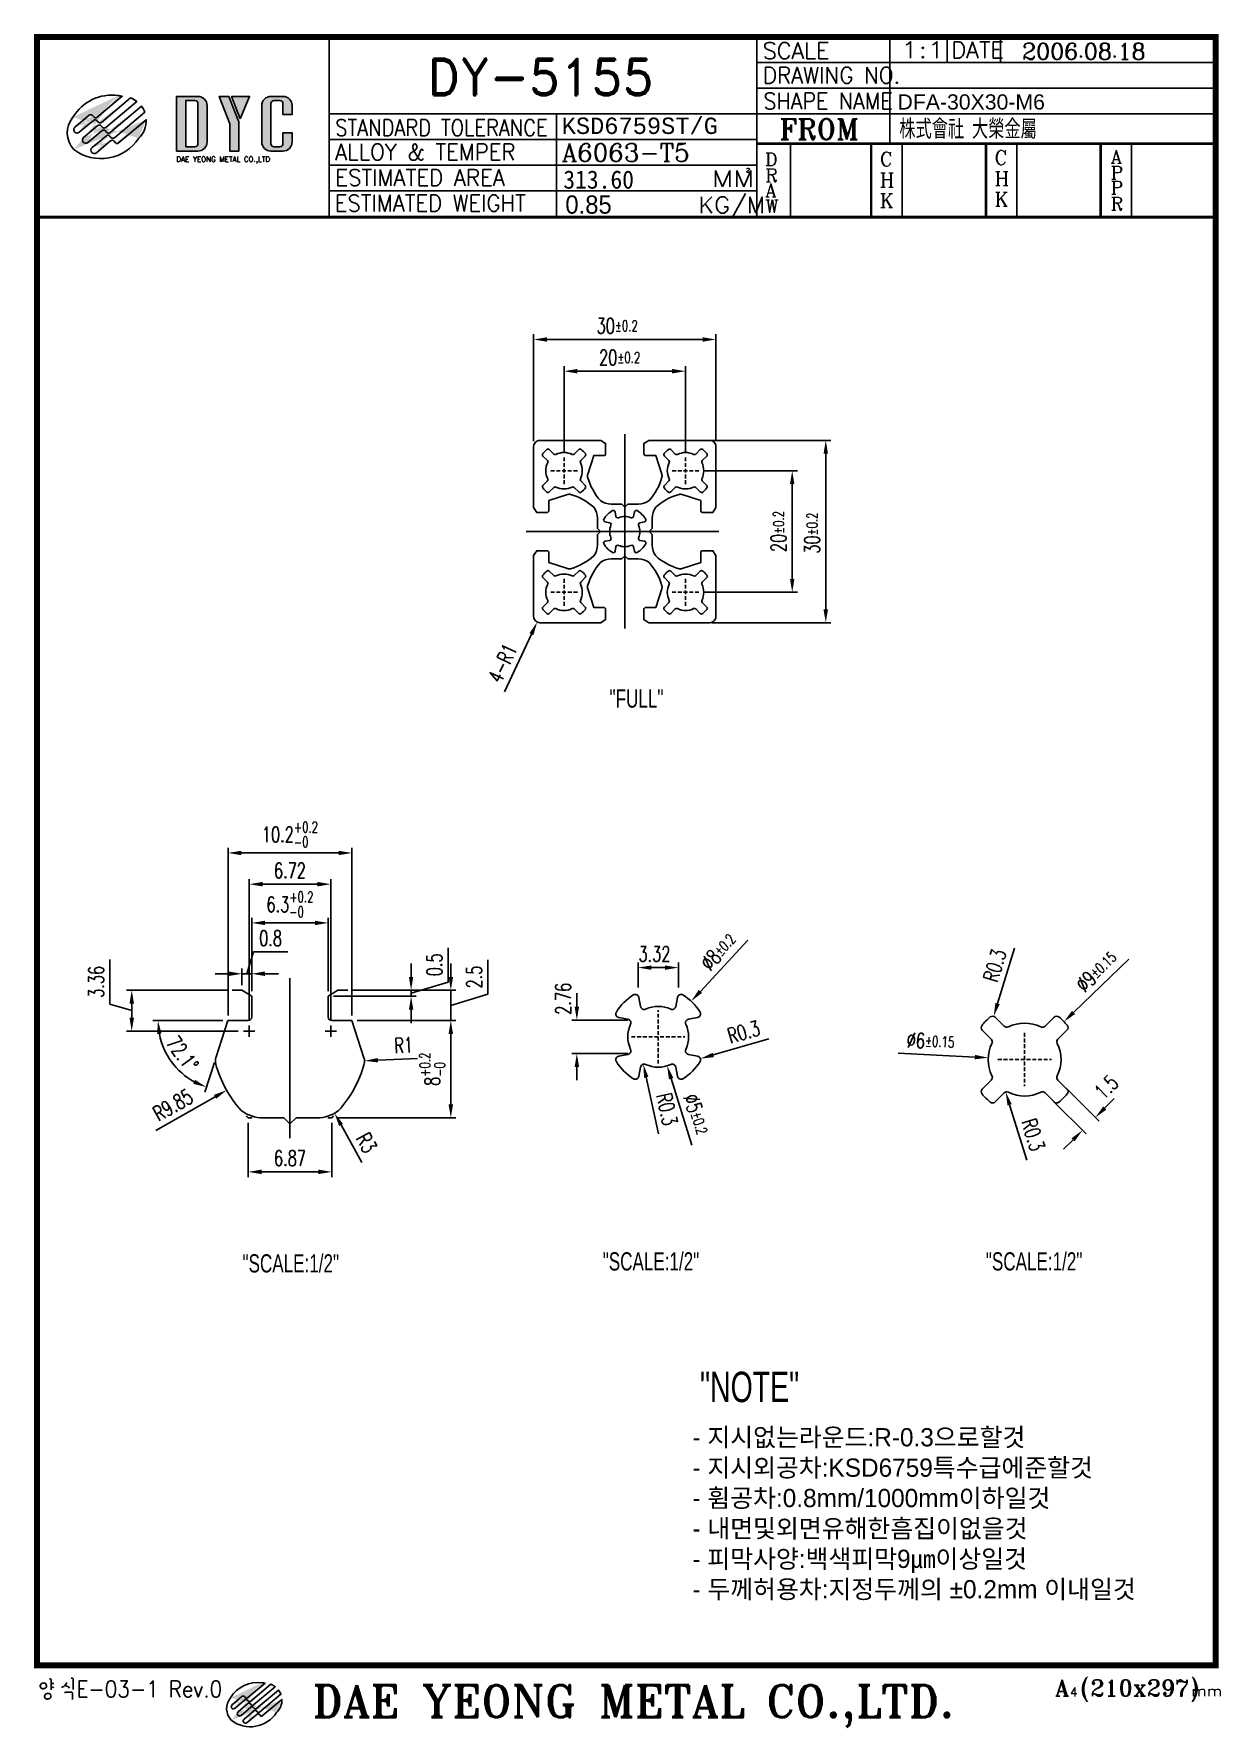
# Model space of a CAD drawing. Extents: x 358 to 554, y 1 to 280.
import ezdxf
from ezdxf.enums import TextEntityAlignment as Align

# ---------------------------------------------------------------- set-up
doc = ezdxf.new("R2010")
doc.units = 0
doc.header["$LTSCALE"] = 8
doc.linetypes.add('ACANSTGL', pattern=[0.11811, 0.07874, -0.03937])
doc.linetypes.add('CENTER2', pattern=[28.575, 19.05, -3.175, 3.175, -3.175])
doc.layers.get('0').update_dxf_attribs({"linetype": 'CONTINUOUS'})
doc.layers.get('Defpoints').update_dxf_attribs({"linetype": 'CONTINUOUS'})
for name, color, linetype in [('4', 7, 'CONTINUOUS'), ('외형선', 3, 'CONTINUOUS'), ('치수', 7, 'CONTINUOUS')]:
    doc.layers.add(name, color=color, linetype=linetype)
doc.styles.add('MONOTXT', font='monotxt')
doc.styles.add('ROMANC', font='ROMANC.shx', dxfattribs={"width": 0.9})
doc.styles.add('ROMANS', font='romans.shx', dxfattribs={"width": 0.7})
doc.styles.add('ROMANT', font='romant')
doc.styles.add('STYLE1', font='BatangChe.ttf')
doc.dimstyles.new('ROMANS', dxfattribs={"dimtxt": 2.5, "dimasz": 2.2, "dimexe": 0.85, "dimexo": 0.85, "dimgap": 1, "dimtad": 1, "dimdsep": 46, "dimtxsty": 'ROMANS', "dimcen": 2.2, "dimclrd": 3, "dimclre": 3, "dimclrt": 3, "dimadec": 0, "dimazin": 0, "dimtfac": 1, "dimtix": 1, "dimtmove": 1, "dimatfit": 0, "dimfxl": 0, "dimtolj": 1, "dimarcsym": 0})

msp = doc.modelspace()

# ---------------------------------------------------------------- texts
at = {"color": 7}
for s, height, style, width, p, p2 in [('SCALE             ', 2.7, 'ROMANS', 0.738894, (478.341, 275.554), (513.301, 275.554)), ('1:1            ', 2.7, 'ROMANS', 0.900374, (501.06, 275.698), (536.02, 275.698)), ('DATE              ', 2.7, 'ROMANS', 0.738894, (509.352, 275.698), (544.312, 275.698)), ('DRAWING NO.       ', 2.7, 'ROMANS', 0.761661, (478.361, 271.527), (513.322, 271.527)), ('SHAPE NAME        ', 2.7, 'ROMANS', 0.730949, (478.444, 267.272), (513.404, 267.272)), ('STANDARD TOLERANCE', 2.7, 'ROMANS', 0.774681, (407.975, 262.89), (442.935, 262.89)), ('ALLOY & TEMPER   ', 2.7, 'ROMANS', 0.792749, (407.975, 258.9), (442.935, 258.9)), ('ESTIMATED AREA    ', 2.7, 'ROMANS', 0.795067, (407.975, 254.683), (442.935, 254.683)), ('MM            ', 2.7, 'ROMANS', 0.906376, (469.976, 254.523), (504.936, 254.523)), ('2             ', 0.64221, 'ROMANS', 0.92803, (475.558, 256.93), (483.873, 256.93)), ('ESTIMATED WEIGHT  ', 2.7, 'ROMANS', 0.81411, (407.899, 250.467), (442.859, 250.467)), ('KG/M            ', 2.7, 'ROMANS', 0.799744, (467.725, 250.19), (502.685, 250.19)), ('    E-03-1 Rev.0', 2.7, 'ROMANT', 0.750341, (358.197, 5.945), (389.357, 5.945)), ('A (210x297)    ', 2.7, 'ROMANT', 0.827168, (526.432, 6.112), (557.593, 6.112)), ('mm           ', 1.73471, 'ROMANT', 0.810569, (548.85, 6.141), (568.87, 6.141))]:
    msp.add_text(s, height=height, dxfattribs=dict(at, style=style, width=width)).set_placement(p, p2, align=Align.FIT)
for s, height, style, p in [('2006.08.18', 2.6931, 'ROMANC', (521.015, 276.796)), ('KSD6759ST/G', 2.7, 'MONOTXT', (445.244, 264.556)), ('FROM', 3.3927, 'ROMANT', (481.088, 264.022)), ('DAE YEONG METAL CO.,LTD', 0.85945, 'ROMANT', (381.81, 259.048)), ('A6063-T5', 2.9775, 'ROMANC', (445.255, 260.144)), ('D', 2.151, 'ROMANC', (478.729, 259.031)), ('C', 2.327, 'ROMANC', (497.585, 259.062)), ('C', 2.327, 'ROMANC', (516.472, 259.302)), ('A', 2.151, 'ROMANC', (535.597, 259.458)), ('R', 2.151, 'ROMANC', (478.742, 256.416)), ('H', 2.327, 'ROMANC', (497.585, 255.633)), ('H', 2.327, 'ROMANC', (516.472, 255.873)), ('P', 2.151, 'ROMANC', (535.61, 256.843)), ('A', 2.151, 'ROMANC', (478.738, 253.96)), ('K', 2.327, 'ROMANC', (516.472, 252.49)), ('P', 2.151, 'ROMANC', (535.606, 254.388)), ('W', 2.151, 'ROMANC', (478.729, 251.32)), ('K', 2.327, 'ROMANC', (497.585, 252.251)), ('R', 2.151, 'ROMANC', (535.597, 251.747)), ('DAE YEONG METAL CO.,LTD.', 5.31297, 'ROMANT', (404.214, 5.306))]:
    msp.add_text(s, height=height, dxfattribs=dict(at, style=style)).set_placement(p, align=Align.MIDDLE_LEFT)
at = {"color": 7, "attachment_point": 1}
for s, insert, char_height, width, style in [('313.60', (445.505, 257.207), 3, 32.96, 'STYLE1'), ('{\\f굴림|b0|i0|c129|p49;0.85}', (445.84, 253.091), 3, 32.96, 'MONOTXT'), ('\\Fromant.shx;4', (528.878, 7.556), 1.5, 10.5315, 'MONOTXT')]:
    msp.add_mtext(s, dxfattribs=dict(at, insert=insert, char_height=char_height, width=width, style=style))
at = {"layer": '외형선', "color": 2, "attachment_point": 4, "style": 'ROMANT'}
for s, insert, char_height in [('{\\Fromand.shx;DY-5155}', (423.125, 272.567), 6), ('{\\fArial|b0|i0|c0|p32;DFA-30X30-M6}', (500.507, 268.461), 2.5)]:
    msp.add_mtext(s, dxfattribs=dict(at, insert=insert, char_height=char_height))
at = {"layer": '외형선', "color": 3, "attachment_point": 4}
for s, insert, char_height, style in [('{\\fYet R|b0|i0|c129|p18;\\H0.6x;"FULL"}', (453.119, 170.282), 5, 'ROMANS'), ('{\\fYet R|b0|i0|c129|p18;\\H0.6x;"SCALE:1/2"}', (392.708, 77.327), 5, 'ROMANS'), ('{\\fYet R|b0|i0|c129|p18;\\H0.6x;"SCALE:1/2"}', (451.994, 77.655), 5, 'ROMANS'), ('{\\fYet R|b0|i0|c129|p18;\\H0.6x;"SCALE:1/2"}', (515.049, 77.655), 5, 'ROMANS'), ('{\\fYet R|b0|i0|c129|p18;"NOTE"\\fGungsuhChe|b0|i0|c129|p17;}', (468.001, 56.983), 5, 'ROMANS'), ('\\P{\\f새굴림|b0|i0|c129|p50;\\H0.75x;- 지시없는라운드:R-0.3으로할것\\P- 지시외공차:KSD6759특수급에준할것\\P- 휨공차:0.8mm/1000mm이하일것\\P- 내면및외면유해한흠집이없을것\\P- 피막사양:백색피막9㎛이상일것\\P- 두께허용차:지정두께의 ±0.2mm 이내일것}', (466.757, 39.404), 4, 'ROMANT')]:
    msp.add_mtext(s, dxfattribs=dict(at, insert=insert, char_height=char_height, style=style))
at = {"layer": '치수', "color": 2, "char_height": 2.8, "attachment_point": 4, "style": 'ROMANS'}
for s, insert in [('\\A1;\\f궁서체|b0|i0|c129|p17; ', (497.484, 268.433)), ('{\\fBatangChe|b0|i0|c129|p17; 株式會社 大榮金屬}', (499.531, 263.963))]:
    msp.add_mtext(s, dxfattribs=dict(at, insert=insert))

# ---------------------------------------------------------------- blocks, each defined once
blk = doc.blocks.new('*D0')
at = {"layer": '4', "color": 2, "lineweight": -2}
blk.add_line((461.17, 98.66), (459.15, 107.97), dxfattribs=at)
at = {"layer": '4', "color": 2}
blk.add_solid([(459.51, 108.05), (458.79, 107.89), (458.68, 110.12)], dxfattribs=at)
at = {"layer": 'Defpoints', "color": 0}
for p in [(458.68, 110.12), (458.81, 109.53)]:
    blk.add_point(p, dxfattribs=at)
at = {"layer": '4', "color": 3, "insert": (462.59, 102.72), "char_height": 2.5, "attachment_point": 5, "rotation": 282.2688, "style": 'ROMANS'}
blk.add_mtext('\\A1;R0.3', dxfattribs=at)
blk = doc.blocks.new('*D1')
at = {"layer": '4', "color": 2, "lineweight": -2}
blk.add_line((479.35, 114.28), (470.18, 111.64), dxfattribs=at)
at = {"layer": '4', "color": 2}
blk.add_solid([(470.08, 112), (470.29, 111.29), (468.07, 111.04)], dxfattribs=at)
at = {"layer": 'Defpoints', "color": 0}
for p in [(467.49, 110.87), (468.07, 111.04)]:
    blk.add_point(p, dxfattribs=at)
at = {"layer": '4', "color": 3, "insert": (475.2, 115.43), "char_height": 2.5, "attachment_point": 5, "rotation": 16.0271, "style": 'ROMANS'}
blk.add_mtext('\\A1;R0.3', dxfattribs=at)
blk = doc.blocks.new('*D2')
at = {"layer": '4', "color": 2, "lineweight": -2}
blk.add_line((466.63, 96.81), (463.25, 107.75), dxfattribs=at)
at = {"layer": '4', "color": 2}
blk.add_solid([(463.6, 107.86), (462.89, 107.65), (462.6, 109.86)], dxfattribs=at)
at = {"layer": 'Defpoints', "color": 0}
for p in [(459.65, 119.41), (462.6, 109.86)]:
    blk.add_point(p, dxfattribs=at)
at = {"layer": '4', "color": 3, "insert": (467.41, 101.89), "char_height": 2.5, "attachment_point": 5, "rotation": 287.1557, "style": 'ROMANS'}
blk.add_mtext('\\A1;∅5{\\H1.750000;±0.2}', dxfattribs=at)
blk = doc.blocks.new('*D3')
at = {"layer": '4', "color": 2, "lineweight": -2}
blk.add_line((475.85, 130.51), (468.06, 122.11), dxfattribs=at)
at = {"layer": '4', "color": 2}
blk.add_solid([(467.79, 122.36), (468.33, 121.86), (466.56, 120.5)], dxfattribs=at)
at = {"layer": 'Defpoints', "color": 0}
for p in [(466.56, 120.5), (455.68, 108.77)]:
    blk.add_point(p, dxfattribs=at)
at = {"layer": '4', "color": 3, "insert": (471.05, 128.65), "char_height": 2.5, "attachment_point": 5, "rotation": 47.1445, "style": 'ROMANS'}
blk.add_mtext('\\A1;∅8{\\H1.750000;±0.2}', dxfattribs=at)
blk = doc.blocks.new('*D4')
at = {"layer": '4', "color": 2, "lineweight": -2}
for p, q in [((447.73, 119.59), (447.73, 121.79)), ((456.1, 117.39), (446.88, 117.39)), ((456.1, 111.88), (446.88, 111.88)), ((447.73, 109.68), (447.73, 107.48))]:
    blk.add_line(p, q, dxfattribs=at)
at = {"layer": '4', "color": 2}
for points in [[(447.37, 119.59), (448.1, 119.59), (447.73, 117.39)], [(447.37, 109.68), (448.1, 109.68), (447.73, 111.88)]]:
    blk.add_solid(points, dxfattribs=at)
at = {"layer": 'Defpoints', "color": 0}
for p in [(447.73, 117.39), (456.95, 117.39), (456.95, 111.88)]:
    blk.add_point(p, dxfattribs=at)
at = {"layer": '4', "color": 3, "insert": (445.48, 120.89), "char_height": 2.5, "attachment_point": 5, "rotation": 90, "style": 'ROMANS'}
blk.add_mtext('\\A1;2.76', dxfattribs=at)
blk = doc.blocks.new('*D5')
at = {"layer": '4', "color": 2, "lineweight": -2}
for p, q in [((457.8, 122.76), (457.8, 126.87)), ((460, 126.02), (462.24, 126.02)), ((464.44, 122.76), (464.44, 126.87))]:
    blk.add_line(p, q, dxfattribs=at)
at = {"layer": '4', "color": 2}
for points in [[(460, 126.38), (460, 125.65), (457.8, 126.02)], [(462.24, 126.38), (462.24, 125.65), (464.44, 126.02)]]:
    blk.add_solid(points, dxfattribs=at)
at = {"layer": 'Defpoints', "color": 0}
for p in [(464.44, 126.02), (457.8, 121.91), (464.44, 121.91)]:
    blk.add_point(p, dxfattribs=at)
at = {"layer": '4', "color": 3, "insert": (460.51, 128.27), "char_height": 2.5, "attachment_point": 5, "style": 'ROMANS'}
blk.add_mtext('\\A1;3.32', dxfattribs=at)
blk = doc.blocks.new('*D6')
at = {"layer": '4', "color": 2, "lineweight": -2}
for p, q in [((445.62, 210.83), (445.62, 225.02)), ((447.82, 224.17), (463.42, 224.17)), ((465.62, 210.83), (465.62, 225.02))]:
    blk.add_line(p, q, dxfattribs=at)
at = {"layer": '4', "color": 2}
for points in [[(447.82, 224.54), (447.82, 223.8), (445.62, 224.17)], [(463.42, 224.54), (463.42, 223.8), (465.62, 224.17)]]:
    blk.add_solid(points, dxfattribs=at)
at = {"layer": 'Defpoints', "color": 0}
for p in [(465.62, 224.17), (445.62, 209.98), (465.62, 209.98)]:
    blk.add_point(p, dxfattribs=at)
at = {"layer": '4', "color": 3, "insert": (454.78, 226.42), "char_height": 2.5, "attachment_point": 5, "style": 'ROMANS'}
blk.add_mtext('\\A1;20{\\H1.750000;±0.2}', dxfattribs=at)
blk = doc.blocks.new('*D7')
at = {"layer": '4', "color": 2, "lineweight": -2}
for p, q in [((440.62, 212.63), (440.62, 230.24)), ((442.82, 229.39), (468.42, 229.39)), ((470.62, 212.63), (470.62, 230.24))]:
    blk.add_line(p, q, dxfattribs=at)
at = {"layer": '4', "color": 2}
for points in [[(442.82, 229.75), (442.82, 229.02), (440.62, 229.39)], [(468.42, 229.75), (468.42, 229.02), (470.62, 229.39)]]:
    blk.add_solid(points, dxfattribs=at)
at = {"layer": 'Defpoints', "color": 0}
for p in [(470.62, 229.39), (440.62, 211.78), (470.62, 211.78)]:
    blk.add_point(p, dxfattribs=at)
at = {"layer": '4', "color": 3, "insert": (454.38, 231.64), "char_height": 2.5, "attachment_point": 5, "style": 'ROMANS'}
blk.add_mtext('\\A1;30{\\H1.750000;±0.2}', dxfattribs=at)
blk = doc.blocks.new('*D8')
at = {"layer": '4', "color": 2, "lineweight": -2}
for p, q in [((468.67, 207.78), (484.03, 207.78)), ((483.18, 205.58), (483.18, 189.98)), ((468.67, 187.78), (484.03, 187.78))]:
    blk.add_line(p, q, dxfattribs=at)
at = {"layer": '4', "color": 2}
for points in [[(482.81, 205.58), (483.54, 205.58), (483.18, 207.78)], [(482.81, 189.98), (483.54, 189.98), (483.18, 187.78)]]:
    blk.add_solid(points, dxfattribs=at)
at = {"layer": 'Defpoints', "color": 0}
for p in [(467.82, 207.78), (467.82, 187.78), (483.18, 187.78)]:
    blk.add_point(p, dxfattribs=at)
at = {"layer": '4', "color": 3, "insert": (480.93, 197.79), "char_height": 2.5, "attachment_point": 5, "rotation": 90, "style": 'ROMANS'}
blk.add_mtext('\\A1;20{\\H1.750000;±0.2}', dxfattribs=at)
blk = doc.blocks.new('*D9')
at = {"layer": '4', "color": 2, "lineweight": -2}
for p, q in [((469.97, 212.78), (489.55, 212.78)), ((488.7, 210.58), (488.7, 184.98)), ((469.97, 182.78), (489.55, 182.78))]:
    blk.add_line(p, q, dxfattribs=at)
at = {"layer": '4', "color": 2}
for points in [[(488.33, 210.58), (489.07, 210.58), (488.7, 212.78)], [(488.33, 184.98), (489.07, 184.98), (488.7, 182.78)]]:
    blk.add_solid(points, dxfattribs=at)
at = {"layer": 'Defpoints', "color": 0}
for p in [(469.12, 212.78), (469.12, 182.78), (488.7, 182.78)]:
    blk.add_point(p, dxfattribs=at)
at = {"layer": '4', "color": 3, "insert": (486.45, 197.53), "char_height": 2.5, "attachment_point": 5, "rotation": 90, "style": 'ROMANS'}
blk.add_mtext('\\A1;30{\\H1.750000;±0.2}', dxfattribs=at)
blk = doc.blocks.new('*D10')
at = {"layer": '4', "color": 2, "lineweight": -2}
blk.add_line((435.81, 171.43), (440.26, 180.89), dxfattribs=at)
at = {"layer": '4', "color": 2}
blk.add_solid([(439.93, 181.04), (440.59, 180.73), (441.2, 182.88)], dxfattribs=at)
at = {"layer": 'Defpoints', "color": 0}
for p in [(441.2, 182.88), (441.62, 183.78)]:
    blk.add_point(p, dxfattribs=at)
at = {"layer": '4', "color": 3, "insert": (435.53, 176.12), "char_height": 2.5, "attachment_point": 5, "rotation": 64.792, "style": 'ROMANS'}
blk.add_mtext('\\A1;4-R1', dxfattribs=at)
blk = doc.blocks.new('*D11')
at = {"layer": '4', "color": 2, "lineweight": -2}
blk.add_line((500.63, 111.93), (513.24, 111.3), dxfattribs=at)
at = {"layer": '4', "color": 2}
blk.add_solid([(513.26, 111.66), (513.22, 110.93), (515.44, 111.19)], dxfattribs=at)
at = {"layer": 'Defpoints', "color": 0}
for p in [(515.44, 111.19), (527.42, 110.58)]:
    blk.add_point(p, dxfattribs=at)
at = {"layer": '4', "color": 3, "insert": (505.95, 113.92), "char_height": 2.5, "attachment_point": 5, "rotation": 357.1212, "style": 'ROMANS'}
blk.add_mtext('\\A1;∅6{\\H1.750000;±0.15}', dxfattribs=at)
blk = doc.blocks.new('*D12')
at = {"layer": '4', "color": 2, "lineweight": -2}
blk.add_line((538.59, 127.42), (529.49, 118.66), dxfattribs=at)
at = {"layer": '4', "color": 2}
blk.add_solid([(529.24, 118.92), (529.75, 118.39), (527.91, 117.13)], dxfattribs=at)
at = {"layer": 'Defpoints', "color": 0}
for p in [(527.91, 117.13), (514.95, 104.64)]:
    blk.add_point(p, dxfattribs=at)
at = {"layer": '4', "color": 3, "insert": (533.27, 125.42), "char_height": 2.5, "attachment_point": 5, "rotation": 43.9415, "style": 'ROMANS'}
blk.add_mtext('\\A1;∅9{\\H1.750000;±0.15}', dxfattribs=at)
blk = doc.blocks.new('*D13')
at = {"layer": '4', "color": 2, "lineweight": -2}
for p, q in [((528.26, 106.18), (533.68, 100.76)), ((526.13, 104.06), (531.55, 98.64)), ((534.63, 102.92), (536.19, 104.47)), ((529.4, 97.68), (527.84, 96.13))]:
    blk.add_line(p, q, dxfattribs=at)
at = {"layer": '4', "color": 2}
for points in [[(534.37, 103.18), (534.89, 102.66), (533.07, 101.36)], [(529.14, 97.94), (529.66, 97.43), (530.95, 99.24)]]:
    blk.add_solid(points, dxfattribs=at)
at = {"layer": 'Defpoints', "color": 0}
for p in [(527.66, 106.78), (525.53, 104.66), (533.07, 101.36)]:
    blk.add_point(p, dxfattribs=at)
at = {"layer": '4', "color": 3, "insert": (534.88, 106.35), "char_height": 2.5, "attachment_point": 5, "rotation": 44.9955, "style": 'ROMANS'}
blk.add_mtext('\\A1;1.5', dxfattribs=at)
blk = doc.blocks.new('*D14')
at = {"layer": '4', "color": 2, "lineweight": -2}
blk.add_line((519.74, 129.23), (516.97, 120.11), dxfattribs=at)
at = {"layer": '4', "color": 2}
blk.add_solid([(516.62, 120.21), (517.32, 120), (516.34, 118)], dxfattribs=at)
at = {"layer": 'Defpoints', "color": 0}
for p in [(516.16, 117.43), (516.34, 118)]:
    blk.add_point(p, dxfattribs=at)
at = {"layer": '4', "color": 3, "insert": (516.52, 126.37), "char_height": 2.5, "attachment_point": 5, "rotation": 73.1461, "style": 'ROMANS'}
blk.add_mtext('\\A1;R0.3', dxfattribs=at)
blk = doc.blocks.new('*D15')
at = {"layer": '4', "color": 2, "lineweight": -2}
blk.add_line((521.78, 94.34), (518.96, 103.45), dxfattribs=at)
at = {"layer": '4', "color": 2}
blk.add_solid([(519.31, 103.56), (518.61, 103.34), (518.31, 105.55)], dxfattribs=at)
at = {"layer": 'Defpoints', "color": 0}
for p in [(518.31, 105.55), (518.49, 104.98)]:
    blk.add_point(p, dxfattribs=at)
at = {"layer": '4', "color": 3, "insert": (522.85, 98.51), "char_height": 2.5, "attachment_point": 5, "rotation": 287.2008, "style": 'ROMANS'}
blk.add_mtext('\\A1;R0.3', dxfattribs=at)
blk = doc.blocks.new('*D16')
at = {"layer": '4', "color": 2, "lineweight": -2}
for p, q in [((394.22, 122.15), (394.22, 134.23)), ((406.82, 122.15), (406.82, 134.23)), ((396.42, 133.38), (404.62, 133.38))]:
    blk.add_line(p, q, dxfattribs=at)
at = {"layer": '4', "color": 2}
for points in [[(396.42, 133.74), (396.42, 133.01), (394.22, 133.38)], [(404.62, 133.74), (404.62, 133.01), (406.82, 133.38)]]:
    blk.add_solid(points, dxfattribs=at)
at = {"layer": 'Defpoints', "color": 0}
for p in [(406.82, 133.38), (394.22, 121.3), (406.82, 121.3)]:
    blk.add_point(p, dxfattribs=at)
at = {"layer": '4', "color": 3, "insert": (400.52, 136.42), "char_height": 2.5, "attachment_point": 5, "style": 'ROMANS'}
blk.add_mtext('\\A1;6.3{\\H1.750000;\\S+0.2^ -0;}', dxfattribs=at)
blk = doc.blocks.new('*D17')
at = {"layer": '4', "color": 2, "lineweight": -2}
for p, q in [((390.32, 118.15), (390.32, 145.74)), ((410.72, 118.15), (410.72, 145.74)), ((392.52, 144.89), (408.52, 144.89))]:
    blk.add_line(p, q, dxfattribs=at)
at = {"layer": '4', "color": 2}
for points in [[(392.52, 145.25), (392.52, 144.52), (390.32, 144.89)], [(408.52, 145.25), (408.52, 144.52), (410.72, 144.89)]]:
    blk.add_solid(points, dxfattribs=at)
at = {"layer": 'Defpoints', "color": 0}
for p in [(410.72, 144.89), (390.32, 117.3), (410.72, 117.3)]:
    blk.add_point(p, dxfattribs=at)
at = {"layer": '4', "color": 3, "insert": (400.52, 147.93), "char_height": 2.5, "attachment_point": 5, "style": 'ROMANS'}
blk.add_mtext('\\A1;10.2{\\H1.750000;\\S+0.2^ -0;}', dxfattribs=at)
blk = doc.blocks.new('*D18')
at = {"layer": '4', "color": 2, "lineweight": -2}
for p, q in [((426.99, 124.5), (426.99, 126.7)), ((433.09, 121.63), (433.09, 127.3)), ((411.57, 122.3), (427.84, 122.3)), ((426.99, 117.3), (426.99, 122.3)), ((426.99, 119.8), (433.09, 121.63)), ((411.57, 117.3), (427.84, 117.3)), ((426.99, 115.1), (426.99, 112.9))]:
    blk.add_line(p, q, dxfattribs=at)
at = {"layer": '4', "color": 2}
for points in [[(426.62, 124.5), (427.36, 124.5), (426.99, 122.3)], [(426.62, 115.1), (427.36, 115.1), (426.99, 117.3)]]:
    blk.add_solid(points, dxfattribs=at)
at = {"layer": 'Defpoints', "color": 0}
for p in [(410.72, 122.3), (426.99, 122.3), (410.72, 117.3)]:
    blk.add_point(p, dxfattribs=at)
at = {"layer": '4', "color": 3, "insert": (430.84, 124.47), "char_height": 2.5, "attachment_point": 5, "rotation": 90, "style": 'ROMANS'}
blk.add_mtext('\\A1;2.5', dxfattribs=at)
blk = doc.blocks.new('*D19')
at = {"layer": '4', "color": 2, "lineweight": -2}
for p, q in [((412.42, 117.3), (427.84, 117.3)), ((426.99, 115.1), (426.99, 103.5)), ((408.24, 101.3), (427.84, 101.3))]:
    blk.add_line(p, q, dxfattribs=at)
at = {"layer": '4', "color": 2}
for points in [[(426.62, 115.1), (427.36, 115.1), (426.99, 117.3)], [(426.62, 103.5), (427.36, 103.5), (426.99, 101.3)]]:
    blk.add_solid(points, dxfattribs=at)
at = {"layer": 'Defpoints', "color": 0}
for p in [(411.57, 117.3), (407.39, 101.3), (426.99, 101.3)]:
    blk.add_point(p, dxfattribs=at)
at = {"layer": '4', "color": 3, "insert": (423.95, 109.3), "char_height": 2.5, "attachment_point": 5, "rotation": 90, "style": 'ROMANS'}
blk.add_mtext('\\A1;8{\\H1.750000;\\S+0.2^ -0;}', dxfattribs=at)
blk = doc.blocks.new('*D20')
at = {"layer": '4', "color": 2, "lineweight": -2}
for p, q in [((393.65, 100.45), (393.65, 91.56)), ((407.39, 100.45), (407.39, 91.56)), ((395.85, 92.41), (405.19, 92.41))]:
    blk.add_line(p, q, dxfattribs=at)
at = {"layer": '4', "color": 2}
for points in [[(395.85, 92.78), (395.85, 92.04), (393.65, 92.41)], [(405.19, 92.78), (405.19, 92.04), (407.39, 92.41)]]:
    blk.add_solid(points, dxfattribs=at)
at = {"layer": 'Defpoints', "color": 0}
for p in [(393.65, 101.3), (407.39, 101.3), (407.39, 92.41)]:
    blk.add_point(p, dxfattribs=at)
at = {"layer": '4', "color": 3, "insert": (400.52, 94.66), "char_height": 2.5, "attachment_point": 5, "style": 'ROMANS'}
blk.add_mtext('\\A1;6.87', dxfattribs=at)
blk = doc.blocks.new('*D21')
at = {"layer": '4', "color": 2}
for p, q in [((389.47, 117.3), (377.95, 117.3)), ((388.08, 110.39), (386.51, 105.54))]:
    blk.add_line(p, q, dxfattribs=at)
blk.add_arc((390.32, 117.3), 11.51, 190.9657, 241.1018, dxfattribs=at)
for points in [[(378.65, 115.08), (379.38, 115.15), (378.8, 117.3)], [(384.9, 107.56), (384.61, 106.89), (386.77, 106.35)]]:
    blk.add_solid(points, dxfattribs=at)
at = {"layer": 'Defpoints', "color": 0}
for p in [(390.32, 117.3), (390.32, 117.3), (393.62, 117.3), (379.8, 112.62), (388.34, 111.2)]:
    blk.add_point(p, dxfattribs=at)
at = {"layer": '4', "color": 3, "insert": (382.83, 111.85), "char_height": 2.5, "attachment_point": 5, "rotation": 306.0338, "style": 'ROMANS'}
blk.add_mtext('\\A1;72.1°', dxfattribs=at)
blk = doc.blocks.new('*D22')
at = {"layer": '4', "color": 2, "lineweight": -2}
blk.add_line((378.45, 99.23), (388.19, 104.76), dxfattribs=at)
at = {"layer": '4', "color": 2}
blk.add_solid([(388.01, 105.08), (388.37, 104.44), (390.1, 105.84)], dxfattribs=at)
at = {"layer": 'Defpoints', "color": 0}
for p in [(407.24, 115.57), (390.1, 105.84)]:
    blk.add_point(p, dxfattribs=at)
at = {"layer": '4', "color": 3, "insert": (381.25, 103.41), "char_height": 2.5, "attachment_point": 5, "rotation": 29.5864, "style": 'ROMANS'}
blk.add_mtext('\\A1;R9.85', dxfattribs=at)
blk = doc.blocks.new('*D23')
at = {"layer": '4', "color": 2, "lineweight": -2}
for p, q in [((393.8, 117.37), (393.8, 140.6)), ((396, 139.75), (405.04, 139.75)), ((407.24, 117.37), (407.24, 140.6))]:
    blk.add_line(p, q, dxfattribs=at)
at = {"layer": '4', "color": 2}
for points in [[(396, 140.12), (396, 139.38), (393.8, 139.75)], [(405.04, 140.12), (405.04, 139.38), (407.24, 139.75)]]:
    blk.add_solid(points, dxfattribs=at)
at = {"layer": 'Defpoints', "color": 0}
for p in [(407.24, 139.75), (393.8, 116.52), (407.24, 116.52)]:
    blk.add_point(p, dxfattribs=at)
at = {"layer": '4', "color": 3, "insert": (400.52, 142), "char_height": 2.5, "attachment_point": 5, "style": 'ROMANS'}
blk.add_mtext('\\A1;6.72', dxfattribs=at)
blk = doc.blocks.new('*D24')
at = {"layer": '4', "color": 2, "lineweight": -2}
blk.add_line((421.51, 111.09), (414.98, 110.78), dxfattribs=at)
at = {"layer": '4', "color": 2}
blk.add_solid([(414.97, 111.15), (415, 110.42), (412.79, 110.68)], dxfattribs=at)
at = {"layer": 'Defpoints', "color": 0}
for p in [(410.79, 110.58), (412.79, 110.68)]:
    blk.add_point(p, dxfattribs=at)
at = {"layer": '4', "color": 3, "insert": (419.24, 113.24), "char_height": 2.5, "attachment_point": 5, "rotation": 2.7056, "style": 'ROMANS'}
blk.add_mtext('\\A1;R1', dxfattribs=at)
blk = doc.blocks.new('*D25')
at = {"layer": '4', "color": 2, "lineweight": -2}
blk.add_line((412.33, 93.97), (408.92, 100.13), dxfattribs=at)
at = {"layer": '4', "color": 2}
blk.add_solid([(409.24, 100.31), (408.6, 99.95), (407.86, 102.05)], dxfattribs=at)
at = {"layer": 'Defpoints', "color": 0}
for p in [(404.95, 107.3), (407.86, 102.05)]:
    blk.add_point(p, dxfattribs=at)
at = {"layer": '4', "color": 3, "insert": (413.13, 97.18), "char_height": 2.5, "attachment_point": 5, "rotation": 298.9505, "style": 'ROMANS'}
blk.add_mtext('\\A1;R3', dxfattribs=at)
blk = doc.blocks.new('*D26')
at = {"layer": '4', "color": 2, "lineweight": -2}
for p, q in [((370.88, 120.02), (370.88, 127.35)), ((374.48, 118.94), (370.88, 120.02)), ((390.17, 122.3), (373.63, 122.3)), ((374.48, 117.77), (374.48, 120.1)), ((392, 115.57), (373.63, 115.57))]:
    blk.add_line(p, q, dxfattribs=at)
at = {"layer": '4', "color": 2}
for points in [[(374.11, 120.1), (374.85, 120.1), (374.48, 122.3)], [(374.11, 117.77), (374.85, 117.77), (374.48, 115.57)]]:
    blk.add_solid(points, dxfattribs=at)
at = {"layer": 'Defpoints', "color": 0}
for p in [(374.48, 122.3), (391.02, 122.3), (392.85, 115.57)]:
    blk.add_point(p, dxfattribs=at)
at = {"layer": '4', "color": 3, "insert": (368.63, 123.68), "char_height": 2.5, "attachment_point": 5, "rotation": 90, "style": 'ROMANS'}
blk.add_mtext('\\A1;3.36', dxfattribs=at)
blk = doc.blocks.new('*D27')
at = {"layer": '4', "color": 2, "lineweight": -2}
for p, q in [((393.42, 125.01), (394.5, 128.61)), ((394.5, 128.61), (400.16, 128.61)), ((392.62, 123.15), (392.62, 125.86)), ((394.22, 123), (394.22, 125.86)), ((390.42, 125.01), (388.22, 125.01)), ((394.22, 125.01), (392.62, 125.01)), ((396.42, 125.01), (398.62, 125.01))]:
    blk.add_line(p, q, dxfattribs=at)
at = {"layer": '4', "color": 2}
for points in [[(390.42, 125.38), (390.42, 124.64), (392.62, 125.01)], [(396.42, 125.38), (396.42, 124.64), (394.22, 125.01)]]:
    blk.add_solid(points, dxfattribs=at)
at = {"layer": 'Defpoints', "color": 0}
for p in [(392.62, 125.01), (392.62, 122.3), (394.22, 122.15)]:
    blk.add_point(p, dxfattribs=at)
at = {"layer": '4', "color": 3, "insert": (397.33, 130.86), "char_height": 2.5, "attachment_point": 5, "style": 'ROMANS'}
blk.add_mtext('\\A1;0.8', dxfattribs=at)
blk = doc.blocks.new('*D28')
at = {"layer": '4', "color": 2, "lineweight": -2}
for p, q in [((426.55, 123.63), (426.55, 129.3)), ((420.45, 124.5), (420.45, 126.7)), ((420.45, 121.8), (426.55, 123.63)), ((407.67, 121.3), (421.3, 121.3)), ((410.86, 122.3), (421.3, 122.3)), ((420.45, 121.3), (420.45, 122.3)), ((420.45, 119.1), (420.45, 116.9))]:
    blk.add_line(p, q, dxfattribs=at)
at = {"layer": '4', "color": 2}
for points in [[(420.09, 124.5), (420.82, 124.5), (420.45, 122.3)], [(420.09, 119.1), (420.82, 119.1), (420.45, 121.3)]]:
    blk.add_solid(points, dxfattribs=at)
at = {"layer": 'Defpoints', "color": 0}
for p in [(406.82, 121.3), (410.01, 122.3), (420.45, 122.3)]:
    blk.add_point(p, dxfattribs=at)
at = {"layer": '4', "color": 3, "insert": (424.3, 126.47), "char_height": 2.5, "attachment_point": 5, "rotation": 90, "style": 'ROMANS'}
blk.add_mtext('\\A1;0.5', dxfattribs=at)

# ---------------------------------------------------------------- dimensions: what is measured, and where the dimension line sits
at = {"layer": '4'}
for base, p1, p2, override, picture, middle in [((470.624, 229.386), (440.624, 211.784), (470.624, 211.784), {"dimgap": 1, "dimcen": 0, "dimclrd": 2, "dimclre": 2, "dimtol": 1, "dimlim": 0, "dimtp": 0.2, "dimtm": 0.2, "dimtfac": 0.7, "dimtix": 0, "dimtofl": 0, "dimatfit": 3}, '*D7', (454.377, 229.386)), ((465.622, 224.17), (445.624, 209.984), (465.622, 209.984), {"dimgap": 1, "dimcen": 0, "dimclrd": 2, "dimclre": 2, "dimtol": 1, "dimlim": 0, "dimtp": 0.2, "dimtm": 0.2, "dimtfac": 0.7, "dimtix": 0, "dimtofl": 0, "dimatfit": 3}, '*D6', (454.778, 224.17)), ((464.439, 126.015), (457.804, 121.913), (464.439, 121.913), {"dimlfac": 0.5, "dimcen": 0, "dimclrd": 2, "dimclre": 2, "dimtix": 0, "dimtofl": 0, "dimatfit": 3}, '*D5', (460.514, 126.015))]:
    dim = msp.add_linear_dim(base=base, p1=p1, p2=p2, dimstyle='ROMANS', override=override, dxfattribs=at)
    dim.commit()
    dim.dimension.update_dxf_attribs({"geometry": picture, "text_midpoint": middle, "dimtype": 128})
for base, p1, p2, angle, override, picture, middle, dimtype in [((488.7, 182.784), (469.124, 212.784), (469.124, 182.784), 90, {"dimgap": 1, "dimcen": 0, "dimclrd": 2, "dimclre": 2, "dimtol": 1, "dimlim": 0, "dimtp": 0.2, "dimtm": 0.2, "dimtfac": 0.7, "dimtix": 0, "dimtofl": 0, "dimatfit": 3}, '*D9', (488.7, 197.528), 128), ((483.176, 187.783), (467.822, 207.784), (467.82, 187.783), 90, {"dimgap": 1, "dimcen": 0, "dimclrd": 2, "dimclre": 2, "dimtol": 1, "dimlim": 0, "dimtp": 0.2, "dimtm": 0.2, "dimtfac": 0.7, "dimtix": 0, "dimtofl": 0, "dimatfit": 3}, '*D8', (483.176, 197.785), 128), ((447.732, 117.391), (456.95, 111.877), (456.95, 117.391), 90, {"dimlfac": 0.5, "dimcen": 0, "dimclrd": 2, "dimclre": 2, "dimtix": 0, "dimtofl": 0, "dimatfit": 3}, '*D4', (447.732, 120.886), 128), ((533.074, 101.361), (525.534, 104.66), (527.655, 106.781), 44.99553, {"dimlfac": 0.5, "dimcen": 0, "dimclrd": 2, "dimclre": 2, "dimtix": 0, "dimtofl": 0, "dimatfit": 3}, '*D13', (536.472, 104.758), 129)]:
    dim = msp.add_linear_dim(base=base, p1=p1, p2=p2, angle=angle, dimstyle='ROMANS', override=override, dxfattribs=at)
    dim.commit()
    dim.dimension.update_dxf_attribs({"geometry": picture, "text_midpoint": middle, "dimtype": dimtype})
for center, mpoint, override, picture, middle in [((441.624, 183.784), (441.198, 182.879), {"dimpost": '4-R<>', "dimcen": 0, "dimclrd": 2, "dimclre": 2, "dimtix": 0, "dimtofl": 0, "dimatfit": 3}, '*D10', (435.532, 176.124)), ((516.162, 117.428), (516.335, 118.002), {"dimlfac": 0.5, "dimcen": 0, "dimclrd": 2, "dimclre": 2, "dimtix": 0, "dimtofl": 0, "dimatfit": 3}, '*D14', (516.521, 126.375)), ((467.493, 110.87), (468.07, 111.036), {"dimlfac": 0.5, "dimcen": 0, "dimclrd": 2, "dimclre": 2, "dimtix": 0, "dimtofl": 0, "dimatfit": 3}, '*D1', (475.202, 115.426)), ((407.236, 115.573), (390.101, 105.845), {"dimlfac": 0.5, "dimcen": 0, "dimclrd": 2, "dimclre": 2, "dimtix": 0, "dimtofl": 0, "dimatfit": 3}, '*D22', (381.251, 103.407)), ((410.79, 110.584), (412.787, 110.678), {"dimlfac": 0.5, "dimcen": 0, "dimclrd": 2, "dimclre": 2, "dimtix": 0, "dimtofl": 0, "dimatfit": 3}, '*D24', (419.24, 113.236)), ((404.953, 107.303), (407.857, 102.053), {"dimlfac": 0.5, "dimcen": 0, "dimclrd": 2, "dimclre": 2, "dimtix": 0, "dimtofl": 0, "dimatfit": 3}, '*D25', (413.126, 97.177))]:
    dim = msp.add_radius_dim(center=center, mpoint=mpoint, dimstyle='ROMANS', override=override, dxfattribs=at)
    dim.commit()
    dim.dimension.update_dxf_attribs({"geometry": picture, "text_midpoint": middle})
for base, p1, p2, override, picture, middle in [((410.717, 144.886), (390.317, 117.303), (410.717, 117.303), {"dimlfac": 0.5, "dimcen": 0, "dimclrd": 2, "dimclre": 2, "dimtol": 1, "dimtp": 0.2, "dimtm": 1e-09, "dimtfac": 0.7, "dimtix": 0, "dimtofl": 0, "dimatfit": 3}, '*D17', (400.517, 147.928)), ((407.236, 139.749), (393.798, 116.517), (407.236, 116.517), {"dimlfac": 0.5, "dimcen": 0, "dimclrd": 2, "dimclre": 2, "dimtix": 0, "dimtofl": 0, "dimatfit": 3}, '*D23', (400.517, 141.999)), ((406.817, 133.376), (394.217, 121.303), (406.817, 121.303), {"dimlfac": 0.5, "dimcen": 0, "dimclrd": 2, "dimclre": 2, "dimtol": 1, "dimtp": 0.2, "dimtm": 1e-09, "dimtfac": 0.7, "dimtix": 0, "dimtofl": 0, "dimatfit": 3}, '*D16', (400.517, 136.417)), ((392.617, 125.009), (394.217, 122.153), (392.617, 122.303), {"dimlfac": 0.5, "dimcen": 0, "dimclrd": 2, "dimclre": 2, "dimtix": 0, "dimtofl": 0, "dimatfit": 3}, '*D27', (395.497, 130.859)), ((407.386, 92.411), (393.649, 101.303), (407.386, 101.303), {"dimlfac": 0.5, "dimcen": 0, "dimclrd": 2, "dimclre": 2, "dimtix": 0, "dimtofl": 0, "dimatfit": 3}, '*D20', (400.517, 94.661))]:
    dim = msp.add_linear_dim(base=base, p1=p1, p2=p2, dimstyle='ROMANS', override=override, dxfattribs=at)
    dim.commit()
    dim.dimension.update_dxf_attribs({"geometry": picture, "text_midpoint": middle})
for p1, p2, override, picture, middle in [((455.68, 108.769), (466.563, 120.498), {"dimgap": 1, "dimlfac": 0.5, "dimcen": 0, "dimclrd": 2, "dimclre": 2, "dimtol": 1, "dimlim": 0, "dimtp": 0.2, "dimtm": 0.2, "dimtfac": 0.7, "dimtix": 0, "dimtofl": 0, "dimatfit": 3}, '*D3', (471.054, 128.648)), ((514.95, 104.64), (527.911, 117.131), {"dimgap": 1, "dimlfac": 0.5, "dimcen": 0, "dimclrd": 2, "dimclre": 2, "dimtol": 1, "dimlim": 0, "dimtp": 0.15, "dimtm": 0.15, "dimtfac": 0.7, "dimtix": 0, "dimtofl": 0, "dimatfit": 3}, '*D12', (533.271, 125.421)), ((459.647, 119.411), (462.596, 109.856), {"dimgap": 1, "dimlfac": 0.5, "dimcen": 0, "dimclrd": 2, "dimclre": 2, "dimtol": 1, "dimlim": 0, "dimtp": 0.2, "dimtm": 0.2, "dimtfac": 0.7, "dimtix": 0, "dimtofl": 0, "dimatfit": 3}, '*D2', (467.41, 101.892)), ((527.423, 110.584), (515.438, 111.187), {"dimgap": 1, "dimlfac": 0.5, "dimcen": 0, "dimclrd": 2, "dimclre": 2, "dimtol": 1, "dimlim": 0, "dimtp": 0.15, "dimtm": 0.15, "dimtfac": 0.7, "dimtix": 0, "dimtofl": 0, "dimatfit": 3}, '*D11', (505.95, 113.917))]:
    dim = msp.add_diameter_dim_2p(p1=p1, p2=p2, dimstyle='ROMANS', override=override, dxfattribs=at)
    dim.commit()
    dim.dimension.update_dxf_attribs({"geometry": picture, "text_midpoint": middle})
for base, p1, p2, override, picture, middle in [((420.452, 122.303), (406.817, 121.303), (410.013, 122.303), {"dimlfac": 0.5, "dimcen": 0, "dimclrd": 2, "dimclre": 2, "dimtix": 0, "dimtofl": 0, "dimatfit": 3}, '*D28', (424.302, 124.633)), ((374.4787, 122.303), (392.8547, 115.5732), (391.0212, 122.303), {"dimlfac": 0.5, "dimcen": 0, "dimclrd": 2, "dimclre": 2, "dimtix": 0, "dimtofl": 0, "dimatfit": 3}, '*D26', (368.6287, 121.0181)), ((426.991, 122.303), (410.717, 117.303), (410.717, 122.303), {"dimlfac": 0.5, "dimcen": 0, "dimclrd": 2, "dimclre": 2, "dimtix": 0, "dimtofl": 0, "dimatfit": 3}, '*D18', (430.841, 122.633)), ((426.991, 101.303), (411.567, 117.303), (407.386, 101.303), {"dimlfac": 0.5, "dimcen": 0, "dimclrd": 2, "dimclre": 2, "dimtol": 1, "dimtp": 0.2, "dimtm": 1e-09, "dimtfac": 0.7, "dimtix": 0, "dimtofl": 0, "dimatfit": 3}, '*D19', (423.95, 109.303))]:
    dim = msp.add_linear_dim(base=base, p1=p1, p2=p2, angle=90, dimstyle='ROMANS', override=override, dxfattribs=at)
    dim.commit()
    dim.dimension.update_dxf_attribs({"geometry": picture, "text_midpoint": middle})
dim = msp.add_angular_dim_2l(base=(379.802, 112.616), line1=((390.317, 117.303), (388.342, 111.199)), line2=((393.617, 117.303), (390.317, 117.303)), dimstyle='ROMANS', override={"dimdec": 1, "dimcen": 0, "dimclrd": 2, "dimclre": 2, "dimadec": 1, "dimazin": 2, "dimatfit": 3}, dxfattribs=at)
dim.commit()
dim.dimension.update_dxf_attribs({"geometry": '*D21', "text_midpoint": (382.827, 111.854)})
for center, mpoint, picture, middle in [((458.807, 109.534), (458.679, 110.121), '*D0', (460.394, 102.238)), ((518.49, 104.977), (518.313, 105.55), '*D15', (520.698, 97.844))]:
    dim = msp.add_radius_dim(center=center, mpoint=mpoint, dimstyle='ROMANS', override={"dimlfac": 0.5, "dimcen": 0, "dimclrd": 2, "dimclre": 2, "dimtix": 0, "dimtofl": 0, "dimatfit": 3}, dxfattribs=at)
    dim.commit()
    dim.dimension.update_dxf_attribs({"geometry": picture, "text_midpoint": middle, "dimtype": 132})

# ---------------------------------------------------------------- hatches: boundary and pattern name
h = msp.add_hatch(color=1)
edge = h.paths.add_edge_path()
edge.add_line((372.247, 261.686), (376.863, 265.559))
edge.add_arc((372.866, 265.398), 4, -46.39718, 2.30875, ccw=False)
edge.add_arc((369.428, 266.543), 7.398, 232.93671, 326.88879, ccw=False)
edge.add_arc((367.866, 263.398), 4, 140.03755, 223.60282, ccw=False)
edge.add_arc((371.166, 262.198), 7.398, 81.70493, 149.37145, ccw=False)
edge.add_arc((379.447, 318.995), 50, 261.70493, 262.49095)
edge.add_line((372.912, 269.424), (368.788, 265.964))
edge.add_arc((368.531, 266.27), 0.4, 220, 310, ccw=False)
edge.add_line((368.225, 266.013), (368.032, 266.243))
edge.add_arc((367.725, 265.986), 0.4, 40, 130)
edge.add_line((367.468, 266.292), (365.132, 264.331))
edge.add_arc((365.485, 263.91), 0.55, 130, 310)
edge.add_line((365.839, 263.489), (368.175, 265.449))
edge.add_arc((368.432, 265.143), 0.4, 40, 130, ccw=False)
edge.add_line((368.739, 265.4), (368.932, 265.17))
edge.add_arc((369.238, 265.427), 0.4, 220, 310)
edge.add_line((369.495, 265.121), (374.283, 269.138))
edge.add_arc((372.866, 265.398), 4, 52.33304, 69.2482, ccw=False)
edge.add_line((375.31, 268.564), (370.202, 264.278))
edge.add_arc((369.945, 264.585), 0.4, 220, 310, ccw=False)
edge.add_line((369.639, 264.328), (369.446, 264.557))
edge.add_arc((369.139, 264.3), 0.4, 40, 130)
edge.add_line((368.882, 264.607), (366.546, 262.646))
edge.add_arc((366.899, 262.225), 0.55, 130, 310)
edge.add_line((367.253, 261.804), (369.589, 263.764))
edge.add_arc((369.847, 263.458), 0.4, 40, 130, ccw=False)
edge.add_line((370.153, 263.715), (370.346, 263.485))
edge.add_arc((370.652, 263.742), 0.4, 220, 310)
edge.add_line((370.909, 263.436), (376.082, 267.776))
edge.add_arc((372.866, 265.398), 4, 20.34193, 36.47947, ccw=False)
edge.add_line((376.616, 266.788), (371.616, 262.593))
edge.add_arc((371.359, 262.899), 0.4, 220, 310, ccw=False)
edge.add_line((371.053, 262.642), (370.86, 262.872))
edge.add_arc((370.554, 262.615), 0.4, 40, 130)
edge.add_line((370.297, 262.921), (367.96, 260.961))
edge.add_arc((368.314, 260.54), 0.55, 130, 310)
edge.add_line((368.667, 260.118), (371.004, 262.079))
edge.add_arc((371.261, 261.772), 0.4, 40, 130, ccw=False)
edge.add_line((371.567, 262.029), (371.824, 261.723))
edge.add_arc((372.054, 261.916), 0.3, 220, 310)
edge = h.paths.add_edge_path(flags=0)
edge.add_arc((372.054, 261.916), 0.3, 220, 310)
edge.add_arc((372.054, 261.916), 0.3, 220, 310)
edge = h.paths.add_edge_path(flags=16)
edge.add_line((372.247, 261.686), (376.863, 265.559))
edge.add_arc((372.054, 261.916), 0.3, 220, 310)
edge.add_line((371.567, 262.029), (371.824, 261.723))
edge.add_arc((371.261, 261.772), 0.4, 40, 130)
edge.add_line((368.667, 260.118), (371.004, 262.079))
edge.add_arc((368.314, 260.54), 0.55, 130, 310)
edge.add_line((370.297, 262.921), (367.96, 260.961))
edge.add_arc((370.554, 262.615), 0.4, 40, 130)
edge.add_line((371.053, 262.642), (370.86, 262.872))
edge.add_arc((371.359, 262.899), 0.4, 220, 310)
edge.add_line((376.616, 266.788), (371.616, 262.593))
edge.add_arc((372.866, 265.398), 4, 20.34193, 36.47947)
edge.add_line((370.909, 263.436), (376.082, 267.776))
edge.add_arc((370.652, 263.742), 0.4, 220, 310)
edge.add_line((370.153, 263.715), (370.346, 263.485))
edge.add_arc((369.847, 263.458), 0.4, 40, 130)
edge.add_line((367.253, 261.804), (369.589, 263.764))
edge.add_arc((366.899, 262.225), 0.55, 130, 310)
edge.add_line((368.882, 264.607), (366.546, 262.646))
edge.add_arc((369.139, 264.3), 0.4, 40, 130)
edge.add_line((369.639, 264.328), (369.446, 264.557))
edge.add_arc((369.945, 264.585), 0.4, 220, 310)
edge.add_line((375.31, 268.564), (370.202, 264.278))
edge.add_arc((372.866, 265.398), 4, 52.33304, 69.2482)
edge.add_line((369.495, 265.121), (374.283, 269.138))
edge.add_arc((369.238, 265.427), 0.4, 220, 310)
edge.add_line((368.739, 265.4), (368.932, 265.17))
edge.add_arc((368.432, 265.143), 0.4, 40, 130)
edge.add_line((365.839, 263.489), (368.175, 265.449))
edge.add_arc((365.485, 263.91), 0.55, 130, 310)
edge.add_line((367.468, 266.292), (365.132, 264.331))
edge.add_arc((367.725, 265.986), 0.4, 40, 130)
edge.add_line((368.225, 266.013), (368.032, 266.243))
edge.add_arc((368.531, 266.27), 0.4, 220, 310)
edge.add_line((372.912, 269.424), (368.788, 265.964))
edge.add_arc((379.447, 318.995), 50, 261.70493, 262.49095)
edge.add_arc((371.166, 262.198), 7.398, 81.70493, 149.37145)
edge.add_arc((367.866, 263.398), 4, 140.03755, 223.60282)
edge.add_arc((369.428, 266.543), 7.398, 232.93671, 326.88879)
edge.add_arc((372.866, 265.398), 4, 313.60282, 362.30875)
h = msp.add_hatch(color=7)
h.dxf.hatch_style = 1
edge = h.paths.add_edge_path()
edge.add_line((381.866, 260.398), (385.366, 260.398))
edge.add_arc((385.366, 261.898), 1.5, 270, 360)
edge.add_line((386.866, 261.898), (386.866, 267.898))
edge.add_arc((385.366, 267.898), 1.5, 0, 90)
edge.add_line((385.366, 269.398), (381.866, 269.398))
edge.add_line((381.866, 269.398), (381.866, 260.398))
edge = h.paths.add_edge_path(flags=16)
edge.add_line((383.366, 261.098), (384.866, 261.098))
edge.add_arc((384.866, 261.598), 0.5, 270, 360)
edge.add_line((385.366, 261.598), (385.366, 268.198))
edge.add_arc((384.866, 268.198), 0.5, 0, 90)
edge.add_line((384.866, 268.698), (383.366, 268.698))
edge.add_line((383.366, 268.698), (383.366, 261.098))
h = msp.add_hatch(color=7)
h.paths.add_polyline_path([(392.337, 265.713), (393.866, 269.398), (390.904, 269.398)])
h.paths.add_polyline_path([(392.116, 265.179), (390.475, 269.398), (388.866, 269.398), (390.616, 264.898), (390.616, 260.398), (392.116, 260.398)])
edge = h.paths.add_edge_path()
edge.add_arc((397.366, 261.898), 1.5, 180, 270, ccw=False)
edge.add_line((395.866, 261.898), (395.866, 267.898))
edge.add_arc((397.366, 267.898), 1.5, 90, 180, ccw=False)
edge.add_line((397.366, 269.398), (399.366, 269.398))
edge.add_arc((399.366, 267.898), 1.5, 0, 90, ccw=False)
edge.add_line((400.866, 267.898), (400.866, 266.398))
edge.add_line((400.866, 266.398), (399.366, 266.398))
edge.add_line((399.366, 266.398), (399.366, 268.198))
edge.add_arc((398.866, 268.198), 0.5, 0, 90)
edge.add_line((398.866, 268.698), (397.866, 268.698))
edge.add_arc((397.866, 268.198), 0.5, 90, 180)
edge.add_line((397.366, 268.198), (397.366, 261.598))
edge.add_arc((397.866, 261.598), 0.5, 180, 270)
edge.add_line((397.866, 261.098), (398.866, 261.098))
edge.add_arc((398.866, 261.598), 0.5, 270, 360)
edge.add_line((399.366, 261.598), (399.366, 263.398))
edge.add_line((399.366, 263.398), (400.866, 263.398))
edge.add_line((400.866, 263.398), (400.866, 261.898))
edge.add_arc((399.366, 261.898), 1.5, -90, 0, ccw=False)
edge.add_line((399.366, 260.398), (397.366, 260.398))
h = msp.add_hatch(color=1)
h.dxf.hatch_style = 1
edge = h.paths.add_edge_path()
edge.add_line((395.961, 2.866), (399.192, 5.577))
edge.add_arc((396.394, 5.464), 2.8, -46.39718, 2.30875, ccw=False)
edge.add_arc((393.988, 6.265), 5.178, 232.93671, 326.88879, ccw=False)
edge.add_arc((392.895, 4.064), 2.8, 140.03755, 223.60282, ccw=False)
edge.add_arc((395.205, 3.224), 5.178, 81.70493, 149.37145, ccw=False)
edge.add_arc((401, 42.977), 34.995, 261.70493, 262.49095)
edge.add_line((396.427, 8.282), (393.54, 5.86))
edge.add_arc((393.361, 6.074), 0.28, 220, 310, ccw=False)
edge.add_line((393.146, 5.894), (393.011, 6.055))
edge.add_arc((392.797, 5.875), 0.28, 40, 130)
edge.add_line((392.617, 6.09), (390.981, 4.718))
edge.add_arc((391.229, 4.423), 0.385, 130, 310)
edge.add_line((391.476, 4.128), (393.112, 5.5))
edge.add_arc((393.292, 5.286), 0.28, 40, 130, ccw=False)
edge.add_line((393.506, 5.466), (393.641, 5.305))
edge.add_arc((393.855, 5.485), 0.28, 220, 310)
edge.add_line((394.035, 5.27), (397.386, 8.082))
edge.add_arc((396.394, 5.464), 2.8, 52.33304, 69.2482, ccw=False)
edge.add_line((398.105, 7.68), (394.53, 4.68))
edge.add_arc((394.35, 4.895), 0.28, 220, 310, ccw=False)
edge.add_line((394.136, 4.715), (394.001, 4.876))
edge.add_arc((393.786, 4.696), 0.28, 40, 130)
edge.add_line((393.606, 4.91), (391.971, 3.538))
edge.add_arc((392.219, 3.243), 0.385, 130, 310)
edge.add_line((392.466, 2.948), (394.101, 4.32))
edge.add_arc((394.281, 4.106), 0.28, 40, 130, ccw=False)
edge.add_line((394.496, 4.286), (394.631, 4.125))
edge.add_arc((394.845, 4.305), 0.28, 220, 310)
edge.add_line((395.025, 4.091), (398.645, 7.128))
edge.add_arc((396.394, 5.464), 2.8, 20.34193, 36.47947, ccw=False)
edge.add_line((399.019, 6.437), (395.52, 3.501))
edge.add_arc((395.34, 3.715), 0.28, 220, 310, ccw=False)
edge.add_line((395.126, 3.535), (394.991, 3.696))
edge.add_arc((394.776, 3.516), 0.28, 40, 130)
edge.add_line((394.596, 3.731), (392.961, 2.359))
edge.add_arc((393.208, 2.064), 0.385, 130, 310)
edge.add_line((393.456, 1.769), (395.091, 3.141))
edge.add_arc((395.271, 2.926), 0.28, 40, 130, ccw=False)
edge.add_line((395.485, 3.106), (395.665, 2.892))
edge.add_arc((395.826, 3.027), 0.21, 220, 310)
edge = h.paths.add_edge_path(flags=16)
edge.add_arc((395.826, 3.027), 0.21, 220, 310)
edge.add_arc((395.826, 3.027), 0.21, 220, 310)
edge = h.paths.add_edge_path()
edge.add_line((395.961, 2.866), (399.192, 5.577))
edge.add_arc((395.826, 3.027), 0.21, 220, 310)
edge.add_line((395.485, 3.106), (395.665, 2.892))
edge.add_arc((395.271, 2.926), 0.28, 40, 130)
edge.add_line((393.456, 1.769), (395.091, 3.141))
edge.add_arc((393.208, 2.064), 0.385, 130, 310)
edge.add_line((394.596, 3.731), (392.961, 2.359))
edge.add_arc((394.776, 3.516), 0.28, 40, 130)
edge.add_line((395.126, 3.535), (394.991, 3.696))
edge.add_arc((395.34, 3.715), 0.28, 220, 310)
edge.add_line((399.019, 6.437), (395.52, 3.501))
edge.add_arc((396.394, 5.464), 2.8, 20.34193, 36.47947)
edge.add_line((395.025, 4.091), (398.645, 7.128))
edge.add_arc((394.845, 4.305), 0.28, 220, 310)
edge.add_line((394.496, 4.286), (394.631, 4.125))
edge.add_arc((394.281, 4.106), 0.28, 40, 130)
edge.add_line((392.466, 2.948), (394.101, 4.32))
edge.add_arc((392.219, 3.243), 0.385, 130, 310)
edge.add_line((393.606, 4.91), (391.971, 3.538))
edge.add_arc((393.786, 4.696), 0.28, 40, 130)
edge.add_line((394.136, 4.715), (394.001, 4.876))
edge.add_arc((394.35, 4.895), 0.28, 220, 310)
edge.add_line((398.105, 7.68), (394.53, 4.68))
edge.add_arc((396.394, 5.464), 2.8, 52.33304, 69.2482)
edge.add_line((394.035, 5.27), (397.386, 8.082))
edge.add_arc((393.855, 5.485), 0.28, 220, 310)
edge.add_line((393.506, 5.466), (393.641, 5.305))
edge.add_arc((393.292, 5.286), 0.28, 40, 130)
edge.add_line((391.476, 4.128), (393.112, 5.5))
edge.add_arc((391.229, 4.423), 0.385, 130, 310)
edge.add_line((392.617, 6.09), (390.981, 4.718))
edge.add_arc((392.797, 5.875), 0.28, 40, 130)
edge.add_line((393.146, 5.894), (393.011, 6.055))
edge.add_arc((393.361, 6.074), 0.28, 220, 310)
edge.add_line((396.427, 8.282), (393.54, 5.86))
edge.add_arc((401, 42.977), 34.995, 261.70493, 262.49095)
edge.add_arc((395.205, 3.224), 5.178, 81.70493, 149.37145)
edge.add_arc((392.895, 4.064), 2.8, 140.03755, 223.60282)
edge.add_arc((393.988, 6.265), 5.178, 232.93671, 326.88879)
edge.add_arc((396.394, 5.464), 2.8, 313.60282, 362.30875)

# ---------------------------------------------------------------- linework, layer by layer
at = {"color": 7}
for p, q in [((406.969, 249.614), (406.969, 279.182)), ((477.369, 249.614), (477.369, 279.182)), ((499.263, 261.687), (499.263, 279.182)), ((508.677, 274.958), (508.677, 279.182)), ((517.435, 274.958), (517.435, 279.182)), ((477.369, 274.958), (552.866, 274.958)), ((477.369, 270.734), (552.866, 270.734)), ((406.969, 266.51), (552.866, 266.51)), ((444.408, 249.614), (444.408, 266.51)), ((406.969, 262.286), (477.369, 262.286)), ((477.369, 261.687), (552.866, 261.687)), ((477.369, 261.537), (552.866, 261.537)), ((482.907, 249.614), (482.907, 261.537)), ((496.099, 249.614), (496.099, 261.537)), ((496.249, 249.614), (496.249, 261.537)), ((501.249, 249.614), (501.249, 261.537)), ((514.979, 249.614), (514.979, 261.537)), ((515.129, 249.614), (515.129, 261.537)), ((520.129, 249.614), (520.129, 261.537)), ((533.859, 249.614), (533.859, 261.537)), ((534.009, 249.614), (534.009, 261.537)), ((539.009, 249.614), (539.009, 261.537)), ((406.969, 258.062), (477.369, 258.062)), ((406.969, 253.838), (477.369, 253.838)), ((358.866, 249.614), (552.866, 249.614)), ((360.914, 8.991), (361.046, 8.991)), ((361.046, 8.991), (361.179, 8.947)), ((361.179, 8.947), (361.223, 8.814)), ((361.223, 8.814), (361.223, 7.153)), ((364.513, 9.089), (364.645, 9.089)), ((364.645, 9.089), (364.778, 9.044)), ((364.778, 9.044), (364.822, 8.912)), ((364.822, 8.912), (364.822, 7.25)), ((359.454, 7.986), (359.41, 7.854)), ((359.41, 7.854), (359.41, 7.722)), ((359.41, 7.722), (359.583, 7.458)), ((359.498, 8.074), (359.454, 7.986)), ((359.63, 8.206), (359.498, 8.074)), ((359.583, 7.458), (359.688, 7.406)), ((359.761, 8.25), (359.63, 8.206)), ((359.688, 7.406), (359.792, 7.361)), ((360.157, 8.25), (359.761, 8.25)), ((359.792, 7.361), (359.899, 7.354)), ((359.899, 7.354), (360.009, 7.372)), ((360.009, 7.372), (360.114, 7.414)), ((360.114, 7.414), (360.221, 7.453)), ((360.178, 6.28), (360.134, 6.148)), ((360.134, 6.148), (360.134, 6.016)), ((360.134, 6.016), (360.308, 5.752)), ((360.289, 8.206), (360.157, 8.25)), ((360.222, 6.368), (360.178, 6.28)), ((360.221, 7.453), (360.269, 7.481)), ((360.354, 6.5), (360.222, 6.368)), ((360.269, 7.481), (360.333, 7.502)), ((360.355, 8.14), (360.289, 8.206)), ((360.308, 5.752), (360.412, 5.7)), ((360.333, 7.502), (360.421, 7.634)), ((360.486, 6.544), (360.354, 6.5)), ((360.421, 7.854), (360.355, 8.14)), ((360.412, 5.7), (360.517, 5.656)), ((360.421, 7.634), (360.421, 7.854)), ((360.882, 6.544), (360.486, 6.544)), ((360.517, 5.656), (360.624, 5.648)), ((360.624, 5.648), (360.734, 5.666)), ((360.734, 5.666), (360.838, 5.708)), ((360.838, 5.708), (360.946, 5.747)), ((361.014, 6.5), (360.882, 6.544)), ((360.946, 5.747), (360.994, 5.775)), ((360.994, 5.775), (361.058, 5.797)), ((361.08, 6.434), (361.014, 6.5)), ((361.058, 5.797), (361.146, 5.928)), ((361.146, 6.148), (361.08, 6.434)), ((361.146, 5.928), (361.146, 6.148)), ((361.223, 8.201), (361.628, 8.201)), ((361.413, 7.633), (361.223, 7.645)), ((361.413, 7.633), (361.457, 7.623)), ((361.457, 7.623), (361.5, 7.61)), ((361.5, 7.61), (361.544, 7.576)), ((361.544, 7.576), (361.589, 7.543)), ((361.589, 7.543), (361.624, 7.522)), ((363.03, 7.596), (362.908, 7.527)), ((363.151, 7.665), (363.03, 7.596)), ((363.272, 7.734), (363.151, 7.665)), ((363.385, 7.846), (363.272, 7.734)), ((363.506, 7.915), (363.385, 7.846)), ((363.398, 6.718), (363.531, 6.718)), ((363.493, 7.896), (363.93, 7.727)), ((363.506, 7.915), (363.75, 8.278)), ((363.531, 6.718), (363.663, 6.762)), ((363.663, 6.762), (364.626, 6.789)), ((363.871, 8.347), (363.75, 8.278)), ((363.93, 7.727), (364.138, 7.612)), ((364.138, 7.612), (364.209, 7.47)), ((364.626, 6.789), (364.714, 6.657)), ((364.714, 6.657), (364.714, 5.594))]:
    msp.add_line(p, q, dxfattribs=at)
at = {"color": 7, "linetype": 'Continuous'}
msp.add_line((358.866, 249.414), (552.866, 249.414), dxfattribs=at)
at = {"color": 7, "const_width": 1}
msp.add_lwpolyline([(358.866, 279.182), (552.866, 279.182), (552.866, 11.182), (358.866, 11.182)], close=True, dxfattribs=at)
at = {"color": 1}
for points in [[(372.247, 261.686), (376.863, 265.559, -0.215778), (375.624, 262.501, -0.4345637), (364.969, 260.639, -0.3816892), (364.8, 265.967, -0.3041403), (372.233, 269.519, 0.0034297), (372.912, 269.424), (368.788, 265.964, -0.4142136), (368.225, 266.013), (368.032, 266.243, 0.4142136), (367.468, 266.292), (365.132, 264.331, 1), (365.839, 263.489), (368.175, 265.449, -0.4142136), (368.739, 265.4), (368.932, 265.17, 0.4142136), (369.495, 265.121), (374.283, 269.138, -0.0739406), (375.31, 268.564), (370.202, 264.278, -0.4142136), (369.639, 264.328), (369.446, 264.557, 0.4142136), (368.882, 264.607), (366.546, 262.646, 1), (367.253, 261.804), (369.589, 263.764, -0.4142136), (370.153, 263.715), (370.346, 263.485, 0.4142136), (370.909, 263.436), (376.082, 267.776, -0.0705299), (376.616, 266.788), (371.616, 262.593, -0.4142136), (371.053, 262.642), (370.86, 262.872, 0.4142136), (370.297, 262.921), (367.96, 260.961, 1), (368.667, 260.118), (371.004, 262.079, -0.4142136), (371.567, 262.029), (371.824, 261.723, 0.4142136), (372.247, 261.686, -0.4142136), (371.824, 261.723)], [(395.961, 2.866), (399.192, 5.577, -0.215778), (398.325, 3.437, -0.4345637), (390.868, 2.134, -0.3816892), (390.749, 5.862, -0.3041403), (395.952, 8.348, 0.0034297), (396.427, 8.282), (393.54, 5.86, -0.4142136), (393.146, 5.894), (393.011, 6.055, 0.4142136), (392.617, 6.09), (390.981, 4.718, 1), (391.476, 4.128), (393.112, 5.5, -0.4142136), (393.506, 5.466), (393.641, 5.305, 0.4142136), (394.035, 5.27), (397.386, 8.082, -0.0739406), (398.105, 7.68), (394.53, 4.68, -0.4142136), (394.136, 4.715), (394.001, 4.876, 0.4142136), (393.606, 4.91), (391.971, 3.538, 1), (392.466, 2.948), (394.101, 4.32, -0.4142136), (394.496, 4.286), (394.631, 4.125, 0.4142136), (395.025, 4.091), (398.645, 7.128, -0.0705299), (399.019, 6.437), (395.52, 3.501, -0.4142136), (395.126, 3.535), (394.991, 3.696, 0.4142136), (394.596, 3.731), (392.961, 2.359, 1), (393.456, 1.769), (395.091, 3.141, -0.4142136), (395.485, 3.106), (395.665, 2.892, 0.4142136), (395.961, 2.866, -0.4142136), (395.665, 2.892)]]:
    msp.add_lwpolyline(points, format="xyb", dxfattribs=at)
at = {"color": 7}
for points in [[(381.866, 260.398), (385.366, 260.398, 0.4142136), (386.866, 261.898), (386.866, 267.898, 0.4142136), (385.366, 269.398), (381.866, 269.398)], [(383.366, 261.098), (384.866, 261.098, 0.4142136), (385.366, 261.598), (385.366, 268.198, 0.4142136), (384.866, 268.698), (383.366, 268.698)], [(397.366, 260.398, -0.4142136), (395.866, 261.898), (395.866, 267.898, -0.4142136), (397.366, 269.398), (399.366, 269.398, -0.4142136), (400.866, 267.898), (400.866, 266.398), (399.366, 266.398), (399.366, 268.198, 0.4142136), (398.866, 268.698), (397.866, 268.698, 0.4142136), (397.366, 268.198), (397.366, 261.598, 0.4142136), (397.866, 261.098), (398.866, 261.098, 0.4142136), (399.366, 261.598), (399.366, 263.398), (400.866, 263.398), (400.866, 261.898, -0.4142136), (399.366, 260.398)]]:
    msp.add_lwpolyline(points, format="xyb", close=True, dxfattribs=at)
for points in [[(392.116, 265.179), (390.475, 269.398), (388.866, 269.398), (390.616, 264.898), (390.616, 260.398), (392.116, 260.398)], [(392.337, 265.713), (393.866, 269.398), (390.904, 269.398)]]:
    msp.add_lwpolyline(points, close=True, dxfattribs=at)
at = {"layer": '4', "color": 1, "linetype": 'CENTER2'}
for p, q in [((455.624, 181.843), (455.624, 213.78)), ((471.082, 197.784), (439.4, 197.784)), ((400.517, 97.97), (400.517, 124.296)), ((394.742, 115.573), (392.855, 115.573)), ((393.798, 116.517), (393.798, 114.63)), ((406.292, 115.573), (408.18, 115.573)), ((407.236, 116.517), (407.236, 114.63))]:
    msp.add_line(p, q, dxfattribs=at)
at = {"layer": '4', "color": 1, "linetype": 'ACANSTGL'}
for p, q in [((445.624, 205.584), (445.624, 209.984)), ((465.622, 205.584), (465.622, 209.984)), ((447.824, 207.784), (443.424, 207.784)), ((463.422, 207.784), (467.822, 207.784)), ((445.625, 189.983), (445.625, 185.583)), ((465.621, 189.983), (465.621, 185.583)), ((447.825, 187.783), (443.425, 187.783)), ((463.421, 187.783), (467.821, 187.783)), ((461.121, 110.234), (461.121, 119.034)), ((461.121, 110.234), (461.121, 119.034)), ((456.721, 114.634), (465.521, 114.634)), ((456.721, 114.634), (465.521, 114.634)), ((521.43, 115.286), (521.43, 106.486)), ((517.03, 110.886), (525.83, 110.885))]:
    msp.add_line(p, q, dxfattribs=at)
at = {"layer": '4', "color": 0}
for p, q in [((391.021, 122.303), (392.617, 122.303)), ((392.617, 122.303), (394.217, 121.303)), ((394.217, 121.303), (394.217, 117.903)), ((408.417, 122.303), (406.817, 121.303)), ((406.817, 121.303), (406.817, 117.903)), ((410.013, 122.303), (408.417, 122.303)), ((390.317, 117.303), (388.342, 111.199)), ((393.617, 117.303), (390.317, 117.303)), ((407.417, 117.303), (410.717, 117.303)), ((410.717, 117.303), (412.692, 111.199)), ((396.082, 101.303), (399.517, 101.303)), ((399.517, 101.303), (400.517, 100.303)), ((401.517, 101.303), (400.517, 100.303)), ((404.953, 101.303), (401.517, 101.303))]:
    msp.add_line(p, q, dxfattribs=at)
at = {"layer": '4', "color": 4}
for p, q in [((393.649, 101.303), (394.3, 101.303)), ((407.386, 101.303), (406.734, 101.303))]:
    msp.add_line(p, q, dxfattribs=at)
at = {"layer": '4', "color": 0}
for points in [[(459.574, 182.784), (458.774, 183.284), (458.774, 184.984, -0.4142136), (459.074, 185.284), (460.724, 185.284), (461.712, 188.336, 0.1325389), (461.738, 188.856, 0.1125423), (459.628, 192.694, 0.1608028), (457.842, 193.284), (456.124, 193.284), (455.624, 193.784), (455.124, 193.284), (453.406, 193.284, 0.1608028), (451.62, 192.694, 0.1125423), (449.511, 188.856, 0.1325389), (449.537, 188.336), (450.524, 185.284), (452.174, 185.284, -0.4142136), (452.474, 184.984), (452.474, 183.284), (451.674, 182.784), (441.624, 182.784, -0.4142136), (440.624, 183.784), (440.624, 193.834), (441.124, 194.634), (442.824, 194.634, -0.4142136), (443.124, 194.334), (443.124, 192.684), (446.176, 191.696, 0.1325389), (446.696, 191.67, 0.1125423), (450.534, 193.78, 0.1608028), (451.124, 195.566), (451.124, 197.284), (451.624, 197.784), (451.124, 198.284), (451.124, 200.002, 0.1608028), (450.534, 201.788, 0.1125423), (446.696, 203.897, 0.1325389), (446.176, 203.871), (443.124, 202.884), (443.124, 201.234, -0.4142136), (442.824, 200.934), (441.124, 200.934), (440.624, 201.734), (440.624, 211.784, -0.4142136), (441.624, 212.784), (451.674, 212.784), (452.474, 212.284), (452.474, 210.584, -0.4142136), (452.174, 210.284), (450.524, 210.284), (449.537, 207.232, 0.1325389), (449.511, 206.712, 0.1125423), (451.62, 202.874, 0.1608028), (453.406, 202.284), (455.124, 202.284), (455.624, 201.784), (456.124, 202.284), (457.842, 202.284, 0.1608028), (459.628, 202.874, 0.1125423), (461.738, 206.712, 0.1325389), (461.712, 207.232), (460.724, 210.284), (459.074, 210.284, -0.4142136), (458.774, 210.584), (458.774, 212.284), (459.574, 212.784), (469.624, 212.784, -0.4142136), (470.624, 211.784), (470.624, 201.734), (470.124, 200.934), (468.424, 200.934, -0.4142136), (468.124, 201.234), (468.124, 202.884), (465.072, 203.871, 0.1325389), (464.552, 203.897, 0.1125423), (460.714, 201.788, 0.1608028), (460.124, 200.002), (460.124, 198.284), (459.624, 197.784), (460.124, 197.284), (460.124, 195.566, 0.1608028), (460.714, 193.78, 0.1125423), (464.552, 191.67, 0.1325389), (465.072, 191.696), (468.124, 192.684), (468.124, 194.334, -0.4142136), (468.424, 194.634), (470.124, 194.634), (470.624, 193.834), (470.624, 183.784, -0.4142136), (469.624, 182.784)], [(448.31, 206.448, 0.3222541), (448.367, 206.102), (449.107, 205.361, -0.3831101), (449.129, 204.961, -0.0537261), (448.447, 204.279, -0.3831101), (448.047, 204.301), (447.306, 205.041, 0.3222541), (446.96, 205.098, -0.2349806), (444.288, 205.098, 0.3222541), (443.942, 205.041), (443.202, 204.301, -0.3831101), (442.801, 204.279, -0.0537261), (442.12, 204.961, -0.3831101), (442.141, 205.361), (442.882, 206.102, 0.3222541), (442.938, 206.448, -0.2349806), (442.938, 209.12, 0.3222541), (442.882, 209.466), (442.141, 210.206, -0.3831101), (442.12, 210.607, -0.0537261), (442.801, 211.288, -0.3831101), (443.202, 211.267), (443.942, 210.526, 0.3222541), (444.288, 210.47, -0.2349806), (446.96, 210.47, 0.3222541), (447.306, 210.526), (448.047, 211.267, -0.3831101), (448.447, 211.288, -0.0537261), (449.129, 210.607, -0.3831101), (449.107, 210.206), (448.367, 209.466, 0.3222541), (448.31, 209.12, -0.2349806)], [(462.936, 206.448, -0.3222541), (462.879, 206.102), (462.139, 205.361, 0.3831101), (462.117, 204.961, 0.0537261), (462.799, 204.279, 0.3831101), (463.199, 204.301), (463.94, 205.041, -0.3222541), (464.286, 205.098, 0.2349806), (466.958, 205.098, -0.3222541), (467.304, 205.041), (468.044, 204.301, 0.3831101), (468.445, 204.279, 0.0537261), (469.126, 204.961, 0.3831101), (469.105, 205.361), (468.364, 206.102, -0.3222541), (468.308, 206.448, 0.2349806), (468.308, 209.12, -0.3222541), (468.364, 209.466), (469.105, 210.206, 0.3831101), (469.126, 210.607, 0.0537261), (468.445, 211.288, 0.3831101), (468.044, 211.267), (467.304, 210.526, -0.3222541), (466.958, 210.47, 0.2349806), (464.286, 210.47, -0.3222541), (463.94, 210.526), (463.199, 211.267, 0.3831101), (462.799, 211.288, 0.0537261), (462.117, 210.607, 0.3831101), (462.139, 210.206), (462.879, 209.466, -0.3222541), (462.936, 209.12, 0.2349806)], [(458.862, 199.37, 0.5225893), (459.067, 199.818, 0.1264757), (457.658, 201.226, 0.5225893), (457.21, 201.021), (457.077, 200.28, -0.4887852), (456.657, 200.06, 0.2163352), (454.591, 200.06, -0.4887852), (454.172, 200.28), (454.038, 201.021, 0.5225893), (453.59, 201.226, 0.1264757), (452.182, 199.818, 0.5225893), (452.387, 199.37), (453.128, 199.236, -0.4887852), (453.348, 198.817, 0.2163352), (453.348, 196.751, -0.4887852), (453.128, 196.331), (452.387, 196.198, 0.5225893), (452.182, 195.75, 0.1264757), (453.59, 194.341, 0.5225893), (454.038, 194.546), (454.172, 195.287, -0.4887852), (454.591, 195.507, 0.2163352), (456.657, 195.507, -0.4887852), (457.077, 195.287), (457.21, 194.546, 0.5225893), (457.658, 194.341, 0.1264757), (459.067, 195.75, 0.5225893), (458.862, 196.198), (458.121, 196.331, -0.4887852), (457.901, 196.751, 0.2163352), (457.901, 198.817, -0.4887852), (458.121, 199.236)], [(448.311, 189.119, -0.3222541), (448.367, 189.465), (449.108, 190.206, 0.3831101), (449.129, 190.606, 0.0537261), (448.447, 191.288, 0.3831101), (448.047, 191.266), (447.307, 190.526, -0.3222541), (446.961, 190.469, 0.2349806), (444.289, 190.469, -0.3222541), (443.943, 190.525), (443.202, 191.266, 0.3831101), (442.802, 191.287, 0.0537261), (442.12, 190.606, 0.3831101), (442.142, 190.205), (442.882, 189.465, -0.3222541), (442.939, 189.119, 0.2349806), (442.939, 186.447, -0.3222541), (442.883, 186.101), (442.142, 185.36, 0.3831101), (442.121, 184.96, 0.0537261), (442.802, 184.278, 0.3831101), (443.203, 184.3), (443.943, 185.04, -0.3222541), (444.289, 185.097, 0.2349806), (446.961, 185.097, -0.3222541), (447.307, 185.041), (448.048, 184.3, 0.3831101), (448.448, 184.279, 0.0537261), (449.13, 184.961, 0.3831101), (449.108, 185.361), (448.368, 186.101, -0.3222541), (448.311, 186.447, 0.2349806)], [(462.935, 189.119, 0.3222541), (462.879, 189.465), (462.138, 190.206, -0.3831101), (462.117, 190.606, -0.0537261), (462.799, 191.288, -0.3831101), (463.199, 191.266), (463.939, 190.526, 0.3222541), (464.285, 190.469, -0.2349806), (466.957, 190.469, 0.3222541), (467.303, 190.525), (468.044, 191.266, -0.3831101), (468.444, 191.287, -0.0537261), (469.126, 190.606, -0.3831101), (469.104, 190.205), (468.364, 189.465, 0.3222541), (468.307, 189.119, -0.2349806), (468.307, 186.447, 0.3222541), (468.363, 186.101), (469.104, 185.36, -0.3831101), (469.125, 184.96, -0.0537261), (468.444, 184.278, -0.3831101), (468.043, 184.3), (467.303, 185.04, 0.3222541), (466.957, 185.097, -0.2349806), (464.285, 185.097, 0.3222541), (463.939, 185.041), (463.198, 184.3, -0.3831101), (462.798, 184.279, -0.0537261), (462.116, 184.961, -0.3831101), (462.138, 185.361), (462.878, 186.101, 0.3222541), (462.935, 186.447, -0.2349806)]]:
    msp.add_lwpolyline(points, format="xyb", close=True, dxfattribs=at)
at = {"layer": '4', "color": 3}
for points in [[(454.233, 118.702, 0.5225027), (454.643, 117.806), (456.129, 117.539, -0.4887852), (456.569, 116.7, 0.2163352), (456.569, 112.567, -0.4887852), (456.129, 111.729), (454.643, 111.461, 0.5225027), (454.233, 110.565, 0.1266139), (457.053, 107.745, 0.5225027), (457.949, 108.156), (458.216, 109.641, -0.4887852), (459.055, 110.081, 0.2163352), (463.188, 110.081, -0.4887852), (464.027, 109.641), (464.294, 108.156, 0.5225027), (465.19, 107.745, 0.1266139), (468.01, 110.565, 0.5225027), (467.6, 111.461), (466.114, 111.729, -0.4887852), (465.674, 112.567, 0.2163352), (465.674, 116.7, -0.4887852), (466.114, 117.539), (467.6, 117.806, 0.5225027), (468.01, 118.702, 0.1266139), (465.19, 121.522, 0.5225027), (464.294, 121.112), (464.027, 119.626, -0.4887852), (463.188, 119.187, 0.2163352), (459.055, 119.187, -0.4887852), (458.216, 119.626), (457.949, 121.112, 0.5225027), (457.053, 121.522, 0.1266139)], [(516.058, 113.558, 0.3222541), (515.945, 114.25), (514.464, 115.731, -0.3831101), (514.421, 116.532, -0.0537261), (515.785, 117.895, -0.3831101), (516.586, 117.852), (518.067, 116.371, 0.3222541), (518.758, 116.258, -0.2349806), (524.103, 116.258, 0.3222541), (524.794, 116.37), (526.276, 117.852, -0.3831101), (527.076, 117.894, -0.0537261), (528.44, 116.531, -0.3831101), (528.397, 115.73), (526.915, 114.249, 0.3222541), (526.802, 113.558, -0.2349806), (526.802, 108.213, 0.3222541), (526.915, 107.522), (528.396, 106.04, -0.3831101), (528.439, 105.24, -0.0537261), (527.075, 103.876, -0.3831101), (526.274, 103.919), (524.793, 105.4, 0.3222541), (524.102, 105.513, -0.2349806), (518.757, 105.514, 0.3222541), (518.066, 105.401), (516.585, 103.92, -0.3831101), (515.784, 103.877, -0.0537261), (514.421, 105.241, -0.3831101), (514.464, 106.041), (515.945, 107.522, 0.3222541), (516.058, 108.214, -0.2349806)]]:
    msp.add_lwpolyline(points, format="xyb", close=True, dxfattribs=at)
at = {"layer": '4', "color": 0}
for centre, radius, start, end in [((393.617, 117.903), 0.6, 270, 0), ((407.417, 117.903), 0.6, 180, 270), ((390.245, 110.584), 2, 162.0675, 192.26717), ((407.236, 115.573), 19.704, 195.94952, 221.63424), ((393.798, 115.573), 19.704, 318.36576, 344.05048), ((410.79, 110.584), 2, 347.73283, 17.9325), ((396.082, 107.303), 6, 233.45952, 270), ((404.953, 107.303), 6, 270, 306.54048)]:
    msp.add_arc(centre, radius, start, end, dxfattribs=at)
at = {"layer": '4', "color": 3}
msp.add_arc((461.121, 114.634), 5, 155.58604, 155.58604, dxfattribs=at)
at = {"layer": '4', "color": 4}
for centre, start, end in [((407.236, 115.573), 225.14114, 226.40465), ((393.798, 115.573), 313.59535, 314.85886)]:
    msp.add_arc(centre, 19.704, start, end, dxfattribs=at)

msp.set_redraw_order([(e.dxf.handle, doc.entitydb.next_handle()) for e in msp.query("TEXT MTEXT ATTDEF DIMENSION ARC_DIMENSION")])  # texts and dimensions are drawn at this point

doc.saveas('drawing.dxf')
